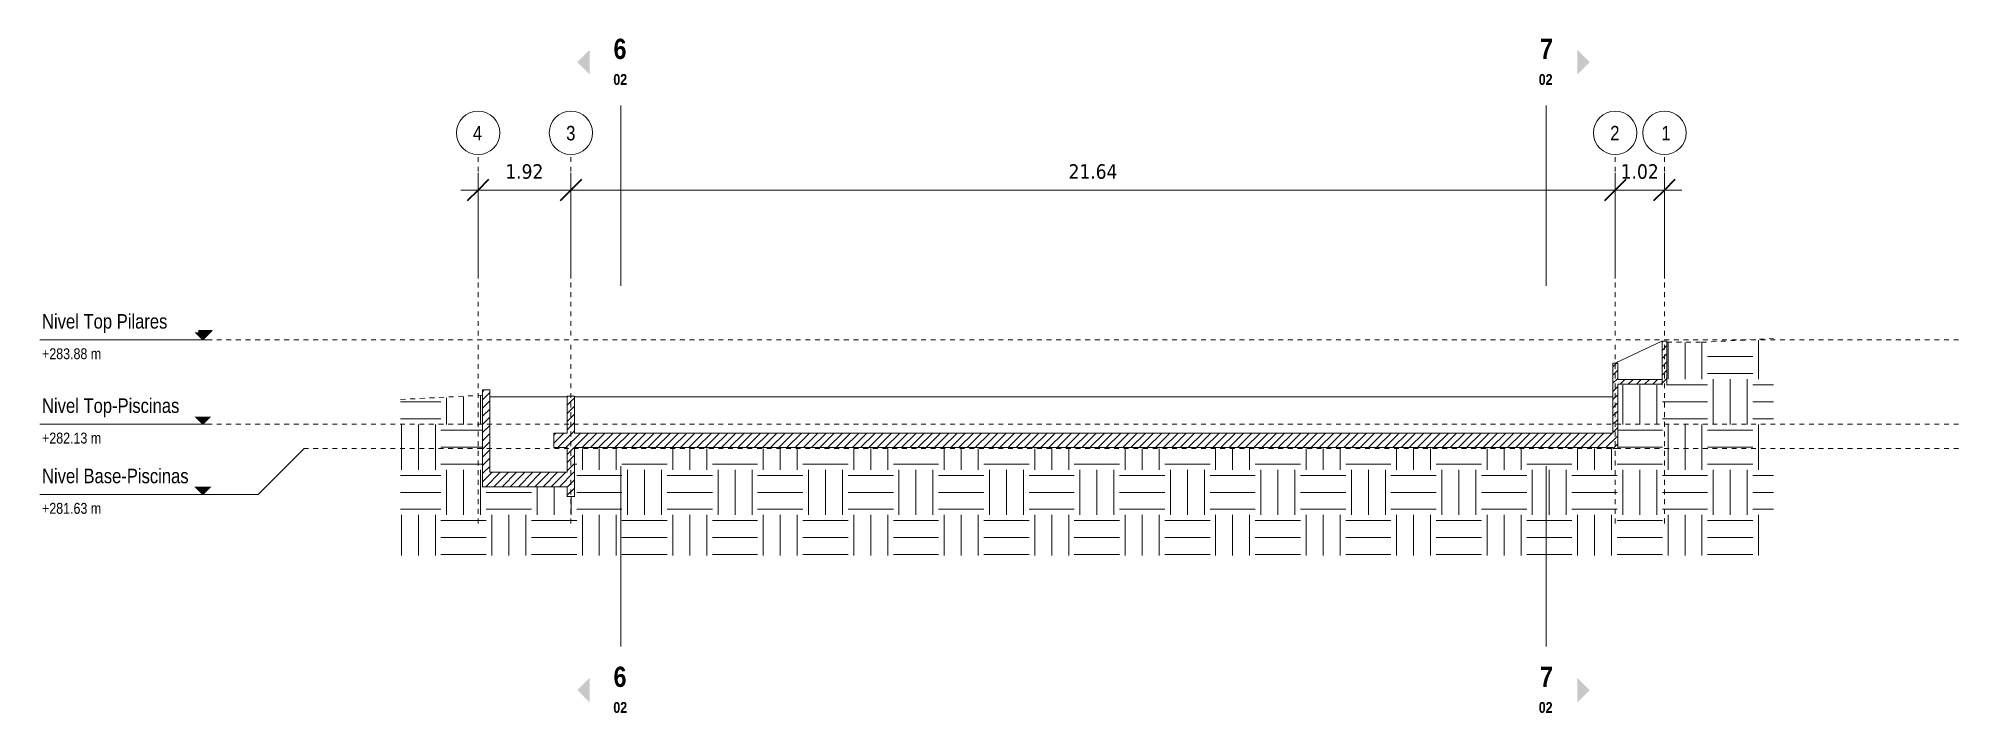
# Model space of a CAD drawing. Header units: metres. Extents: x -223 to 290, y -76 to 118.
# Drawn here: x 106.48 to 146.28, y -9.73 to 4.3 of the extents above; entities that cross this region are included whole.
import ezdxf

# ---------------------------------------------------------------- set-up
doc = ezdxf.new("R2010")
doc.units = ezdxf.units.M
for name, pattern in [('Centre', [0.03175, 0.00635, -0.00475, 0.0159, -0.00475]), ('Demolished', [0.0048, 0.0032, -0.0016]), ('Grid Line', [0.022225, 0.0127, -0.003175, 0.003175, -0.003175])]:
    doc.linetypes.add(name, pattern=pattern)
for name, color, linetype, lineweight in [('A-ANNO-DIMS', 7, 'Continuous', 9), ('A-ANNO-DIMS-150', 7, 'Continuous', 9), ('A-DETL-DEMO', 7, 'Demolished', 9), ('A-DETL-GENF', 7, 'Continuous', 9), ('A-FLOR', 7, 'Continuous', 9), ('A-FLOR-LEVL', 7, 'Continuous', 9), ('A-FLOR-PATT', 7, 'Continuous', 35), ('A-WALL', 7, 'Continuous', 9), ('A-WALL-PATT', 7, 'Continuous', 35), ('G-ANNO-SYMB', 7, 'Continuous', 9), ('S-GRID', 7, 'Continuous', 9), ('S-GRID-IDEN', 7, 'Continuous', 9)]:
    doc.layers.add(name, color=color, linetype=linetype, lineweight=lineweight)
doc.styles.add('Saira Condensed', font='SairaCondensed-Regular.ttf', dxfattribs={"height": 0.3})
doc.styles.add('Saira Condensed_1', font='SairaCondensed-Regular.ttf', dxfattribs={"height": 0.225})
doc.styles.add('Saira Condensed_B', font='', dxfattribs={"height": 0.225})
doc.styles.add('Saira Condensed_B_1', font='', dxfattribs={"height": 0.42})
doc.styles.add('Tahoma', font='tahoma.ttf', dxfattribs={"height": 0.3})
doc.styles.get('Saira Condensed_B').set_extended_font_data('Saira Condensed', bold=True)
doc.styles.get('Saira Condensed_B_1').set_extended_font_data('Saira Condensed', bold=True)
doc.dimstyles.new('R_Tahoma_2_0', dxfattribs={"dimscale": 0.3048, "dimtxt": 0.313206, "dimasz": 1.476378, "dimexe": 1.181102, "dimexo": 0.738189, "dimgap": 0.492126, "dimtad": 1, "dimrnd": 0.01, "dimzin": 0, "dimdsep": 46, "dimtxsty": 'Tahoma', "dimblk1": 'OBLIQUE', "dimblk2": 'OBLIQUE', "dimsah": 1, "dimcen": 0.09, "dimdle": 1.181102, "dimazin": 2, "dimtfac": 1, "dimtdec": 4, "dimtix": 1, "dimtmove": 0, "dimatfit": 3, "dimfxl": 1, "dimtvp": 1, "dimtolj": 1, "dimtzin": 0, "dimarcsym": 2})
pattern_1 = [(45, (125.13835, -3.582), (-0.0848528, 0.0848528), [])]

msp = doc.modelspace()

# ---------------------------------------------------------------- texts
at = {"layer": 'G-ANNO-SYMB', "char_height": 0.42, "attachment_point": 1, "style": 'Saira Condensed_B_1'}
for s, insert, width in [('\\fSaira Condensed|b1|i0|c0|p2|;6', (118.403, 4.293), 0.36076), ('\\fSaira Condensed|b1|i0|c0|p2|;7', (137.602, 4.293), 0.31266), ('\\fSaira Condensed|b1|i0|c0|p2|;6', (118.403, -8.716), 0.36076), ('\\fSaira Condensed|b1|i0|c0|p2|;7', (137.602, -8.716), 0.31266)]:
    msp.add_mtext(s, dxfattribs=dict(at, insert=insert, width=width))
at = {"layer": 'G-ANNO-SYMB', "color": 8, "true_color": 0x808080, "char_height": 0.225, "width": 0.37278, "attachment_point": 1, "style": 'Saira Condensed_B', "bg_fill": 3, "box_fill_scale": 1.25, "bg_fill_color": 256, "bg_fill_true_color": 13158600, "bg_fill_transparency": 0}
for insert in [(118.398, 3.561), (137.577, 3.561), (118.398, -9.449), (137.577, -9.449)]:
    msp.add_mtext('02', dxfattribs=dict(at, insert=insert))
at = {"layer": 'S-GRID-IDEN', "color": 253, "true_color": 0xaaaaaa, "char_height": 0.3, "attachment_point": 1, "style": 'Saira Condensed'}
for s, insert, width in [('4', (115.487, 2.487), 0.25253), ('3', (117.421, 2.487), 0.22848), ('2', (139.059, 2.487), 0.24051), ('1', (140.118, 2.487), 0.1443)]:
    msp.add_mtext(s, dxfattribs=dict(at, insert=insert, width=width))

# ---------------------------------------------------------------- blocks, each defined once
blk = doc.blocks.new('Level - Con_Triangulo-1145791-Sección 07')
at = {"layer": 'A-FLOR-LEVL', "true_color": 0xe2e2e2}
blk.add_hatch(color=254, dxfattribs=at).paths.add_polyline_path([(-111.977, -3.497), (-111.784, -3.69), (-111.591, -3.497)])
at = {"layer": 'A-FLOR-LEVL', "color": 253, "true_color": 0xaaaaaa}
for p, q in [((-111.977, -3.497), (-111.591, -3.497)), ((-111.784, -3.69), (-111.977, -3.497)), ((-111.591, -3.497), (-111.784, -3.69)), ((-111.591, -3.69), (-115.168, -3.69))]:
    blk.add_line(p, q, dxfattribs=at)
blk = doc.blocks.new('Grid - 3mm-1144979-Sección 07')
at = {"layer": 'S-GRID-IDEN', "color": 253, "true_color": 0xaaaaaa}
blk.add_circle((-82.516, 2.342), 0.45, dxfattribs=at)
blk = doc.blocks.new('Section - Símbolo_Detalle_Plano-1146154-Sección 07')
at = {"layer": 'G-ANNO-SYMB', "true_color": 0x808080}
blk.add_hatch(color=8, dxfattribs=at).paths.add_polyline_path([(-103.769, -8.946), (-103.769, -9.457), (-104.024, -9.201)])
blk = doc.blocks.new('DIMBLOCK77-Sección 07')
at = {"layer": 'A-ANNO-DIMS-150'}
for p, q in [((139.163, 1.158), (139.163, 1.518)), ((140.182, 1.158), (140.182, 1.518)), ((140.542, 1.158), (139.163, 1.158)), ((139.163, 1.158), (139.163, -0.676)), ((140.182, 1.158), (140.182, -0.676))]:
    blk.add_line(p, q, dxfattribs=at)
at = {"layer": 'A-ANNO-DIMS-150', "lineweight": 35}
for p, q in [((139.163, 1.158), (139.388, 1.383)), ((140.182, 1.158), (140.407, 1.383)), ((139.163, 1.158), (138.938, 0.933)), ((140.182, 1.158), (139.957, 0.933))]:
    blk.add_line(p, q, dxfattribs=at)
at = {"layer": 'A-ANNO-DIMS-150', "color": 0, "insert": (139.275, 1.692), "char_height": 0.3, "width": 0.95453, "attachment_point": 1, "line_spacing_factor": 0.994306, "style": 'Tahoma'}
blk.add_mtext('1.02', dxfattribs=at)
blk = doc.blocks.new('_Oblique')
at = {"color": 0, "linetype": 'ByBlock', "lineweight": -2}
blk.add_line((-0.5, -0.5), (0.5, 0.5), dxfattribs=at)
blk = doc.blocks.new('DIMBLOCK78-Sección 07')
at = {"layer": 'A-ANNO-DIMS-150'}
for p, q in [((117.52, 1.158), (117.52, 1.518)), ((139.163, 1.158), (139.163, 1.518)), ((139.163, 1.158), (117.52, 1.158)), ((117.52, 1.158), (117.52, -0.676)), ((139.163, 1.158), (139.163, -0.676))]:
    blk.add_line(p, q, dxfattribs=at)
at = {"layer": 'A-ANNO-DIMS-150', "lineweight": 35}
for p, q in [((117.52, 1.158), (117.745, 1.383)), ((139.163, 1.158), (139.388, 1.383)), ((117.52, 1.158), (117.295, 0.933)), ((139.163, 1.158), (138.938, 0.933))]:
    blk.add_line(p, q, dxfattribs=at)
at = {"layer": 'A-ANNO-DIMS-150', "color": 0, "insert": (127.832, 1.692), "char_height": 0.3, "width": 1.223, "attachment_point": 1, "line_spacing_factor": 0.994306, "style": 'Tahoma'}
blk.add_mtext('21.64', dxfattribs=at)
blk = doc.blocks.new('DIMBLOCK79-Sección 07')
at = {"layer": 'A-ANNO-DIMS-150'}
for p, q in [((115.596, 1.158), (115.596, 1.518)), ((117.52, 1.158), (117.52, 1.518)), ((117.52, 1.158), (115.236, 1.158)), ((115.596, 1.158), (115.596, -0.676)), ((117.52, 1.158), (117.52, -0.676))]:
    blk.add_line(p, q, dxfattribs=at)
at = {"layer": 'A-ANNO-DIMS-150', "lineweight": 35}
for p, q in [((115.596, 1.158), (115.821, 1.383)), ((117.52, 1.158), (117.745, 1.383)), ((115.596, 1.158), (115.371, 0.933)), ((117.52, 1.158), (117.295, 0.933))]:
    blk.add_line(p, q, dxfattribs=at)
at = {"layer": 'A-ANNO-DIMS-150', "color": 0, "insert": (116.16, 1.692), "char_height": 0.3, "width": 0.95453, "attachment_point": 1, "line_spacing_factor": 0.994306, "style": 'Tahoma'}
blk.add_mtext('1.92', dxfattribs=at)

# ---------------------------------------------------------------- dimensions: what is measured, and where the dimension line sits
at = {"layer": 'A-ANNO-DIMS'}
for base, p1, p2, override, picture, middle in [((115.596, 1.158), (117.52, -0.901), (115.596, -0.901), {"dimpost": '<>', "dimfxl": 1.9238}, 'DIMBLOCK79-Sección 07', (116.558, 1.464)), ((117.52, 1.158), (139.163, -0.901), (117.52, -0.901), {"dimpost": '<>', "dimfxl": 21.642796}, 'DIMBLOCK78-Sección 07', (128.341, 1.464)), ((139.163, 1.158), (140.182, -0.901), (139.163, -0.901), {"dimpost": '<>', "dimfxl": 1.019677}, 'DIMBLOCK77-Sección 07', (139.673, 1.464))]:
    dim = msp.add_linear_dim(base=base, p1=p1, p2=p2, dimstyle='R_Tahoma_2_0', override=override, dxfattribs=at)
    dim.commit()
    dim.dimension.update_dxf_attribs({"geometry": picture, "text_midpoint": middle})

# ---------------------------------------------------------------- hatches: boundary and pattern name
at = {"layer": 'A-DETL-GENF', "true_color": 0xc0c0c0}
h = msp.add_hatch(dxfattribs=at)
h.set_pattern_fill('FP_29', color=9, style=0, pattern_type=2)
h.set_pattern_definition([(0, (125.13835, -3.582), (0.9375, 0.9375), [0.9375, -0.9375]), (0, (125.13835, -3.231), (0.9375, 0.9375), [0.9375, -0.9375]), (0, (125.13835, -2.879), (0.9375, 0.9375), [0.9375, -0.9375]), (90, (125.25535, -2.762), (-0.9375, 0.9375), [0.9375, -0.9375]), (90, (125.60735, -2.762), (-0.9375, 0.9375), [0.9375, -0.9375]), (90, (125.95935, -2.762), (-0.9375, 0.9375), [0.9375, -0.9375])])
h.paths.add_polyline_path([(121.053, -6.413), (142.441, -6.413), (142.441, -1.944), (140.942, -1.998), (140.242, -1.998), (140.242, -2.885), (139.232, -2.885), (139.232, -4.197), (117.602, -4.197), (117.602, -5.204), (117.435, -5.204), (117.435, -4.995), (115.673, -4.995), (115.673, -3.105), (113.985, -3.197), (113.985, -6.413), (117.489, -6.413)])
at = {"layer": 'A-FLOR-PATT', "lineweight": 9, "true_color": 0x808080}
h = msp.add_hatch(dxfattribs=at)
h.set_pattern_fill('FP_28', color=8, style=0, pattern_type=2)
h.set_pattern_definition(pattern_1)
h.paths.add_polyline_path([(139.213, -2.866), (140.132, -2.866), (140.132, -2.766), (139.213, -2.766)])
h = msp.add_hatch(dxfattribs=at)
h.set_pattern_fill('FP_28', color=8, style=0, pattern_type=2)
h.set_pattern_definition(pattern_1)
h.paths.add_polyline_path([(139.213, -4.178), (139.213, -3.878), (117.164, -3.878), (117.164, -4.178), (139.113, -4.178)])
h = msp.add_hatch(dxfattribs=at)
h.set_pattern_fill('FP_28', color=8, style=0, pattern_type=2)
h.set_pattern_definition(pattern_1)
h.paths.add_polyline_path([(117.489, -4.99), (117.595, -4.99), (117.595, -4.69), (115.688, -4.69), (115.688, -4.99), (117.445, -4.99)])
at = {"layer": 'A-WALL-PATT', "lineweight": 9, "true_color": 0x808080}
h = msp.add_hatch(dxfattribs=at)
h.set_pattern_fill('FP_28', color=8, style=0, pattern_type=2)
h.set_pattern_definition(pattern_1)
h.paths.add_polyline_path([(140.232, -2.885), (140.232, -1.971), (140.132, -1.971), (140.132, -2.885)])
h = msp.add_hatch(dxfattribs=at)
h.set_pattern_fill('FP_28', color=8, style=0, pattern_type=2)
h.set_pattern_definition(pattern_1)
h.paths.add_polyline_path([(139.213, -4.194), (139.213, -4.178), (139.113, -4.178), (139.113, -4.194)])
h.paths.add_polyline_path([(139.113, -3.878), (139.213, -3.878), (139.213, -2.432), (139.113, -2.432)])
h = msp.add_hatch(dxfattribs=at)
h.set_pattern_fill('FP_28', color=8, style=0, pattern_type=2)
h.set_pattern_definition(pattern_1)
h.paths.add_polyline_path([(115.688, -4.69), (115.838, -4.69), (115.838, -2.984), (115.688, -2.984)])
h = msp.add_hatch(dxfattribs=at)
h.set_pattern_fill('FP_28', color=8, style=0, pattern_type=2)
h.set_pattern_definition(pattern_1)
h.paths.add_polyline_path([(117.595, -5.194), (117.595, -4.99), (117.445, -4.99), (117.445, -5.194), (117.489, -5.194)])
h.paths.add_polyline_path([(117.445, -4.69), (117.595, -4.69), (117.595, -4.178), (117.445, -4.178)])
h.paths.add_polyline_path([(117.489, -3.878), (117.595, -3.878), (117.595, -3.115), (117.445, -3.115), (117.445, -3.878)])

# ---------------------------------------------------------------- linework, layer by layer
at = {"layer": 'A-DETL-DEMO'}
for p, q in [((140.951, -1.997), (142.441, -1.919)), ((140.232, -1.997), (140.951, -1.997)), ((115.688, -3.092), (113.924, -3.184))]:
    msp.add_line(p, q, dxfattribs=at)
at = {"layer": 'A-FLOR', "lineweight": 18}
for p, q in [((140.132, -2.766), (139.213, -2.766)), ((139.213, -2.866), (140.132, -2.866)), ((117.445, -3.878), (117.164, -3.878)), ((117.164, -3.878), (117.164, -4.178)), ((139.113, -3.878), (117.595, -3.878)), ((139.213, -4.178), (139.213, -3.878)), ((117.164, -4.178), (117.445, -4.178)), ((117.595, -4.178), (139.113, -4.178)), ((115.688, -4.69), (115.688, -4.99)), ((117.445, -4.69), (115.838, -4.69)), ((117.595, -4.99), (117.595, -4.69)), ((115.688, -4.99), (117.445, -4.99))]:
    msp.add_line(p, q, dxfattribs=at)
at = {"layer": 'A-FLOR'}
for p, q in [((117.162, -3.878), (117.164, -3.878)), ((117.164, -4.178), (117.162, -4.178))]:
    msp.add_line(p, q, dxfattribs=at)
at = {"layer": 'A-FLOR-LEVL', "color": 253, "linetype": 'Centre', "true_color": 0xaaaaaa}
for p, q in [((146.278, -1.944), (110.087, -1.944)), ((146.278, -4.194), (111.992, -4.194))]:
    msp.add_line(p, q, dxfattribs=at)
at = {"layer": 'A-FLOR-LEVL', "color": 253, "true_color": 0xaaaaaa}
msp.add_line((111.992, -4.194), (111.04, -5.147), dxfattribs=at)
at = {"layer": 'A-WALL'}
for p, q in [((140.131, -1.971), (139.161, -2.432)), ((139.161, -2.432), (140.13, -1.971)), ((140.132, -1.971), (140.13, -1.971)), ((115.84, -2.984), (115.838, -2.984)), ((115.84, -4.69), (115.84, -2.984)), ((117.445, -3.125), (115.84, -3.125)), ((139.113, -3.125), (117.595, -3.125)), ((117.162, -4.178), (117.162, -3.878)), ((115.69, -4.99), (115.69, -4.995)), ((117.435, -5.194), (117.445, -5.194)), ((117.595, -5.194), (117.602, -5.194))]:
    msp.add_line(p, q, dxfattribs=at)
at = {"layer": 'A-WALL', "lineweight": 18}
for p, q in [((140.232, -1.971), (140.132, -1.971)), ((140.132, -1.971), (140.132, -2.885)), ((140.232, -2.885), (140.232, -1.971)), ((139.213, -2.432), (139.113, -2.432)), ((139.113, -2.432), (139.113, -3.878)), ((139.213, -2.766), (139.213, -2.432)), ((115.838, -2.984), (115.688, -2.984)), ((115.688, -2.984), (115.688, -4.69)), ((115.838, -4.69), (115.838, -2.984)), ((117.595, -3.115), (117.445, -3.115)), ((117.445, -3.115), (117.445, -3.878)), ((117.595, -3.878), (117.595, -3.115)), ((139.213, -3.878), (139.213, -2.866)), ((117.445, -4.178), (117.445, -4.69)), ((117.595, -4.69), (117.595, -4.178)), ((139.113, -4.178), (139.113, -4.194)), ((139.113, -4.194), (139.213, -4.194)), ((139.213, -4.194), (139.213, -4.178)), ((117.445, -4.99), (117.445, -5.194)), ((117.595, -5.194), (117.595, -4.99)), ((117.445, -5.194), (117.595, -5.194))]:
    msp.add_line(p, q, dxfattribs=at)
at = {"layer": 'G-ANNO-SYMB', "lineweight": 18}
for p, q in [((118.554, 2.908), (118.554, -0.828)), ((137.733, 2.908), (137.733, -0.828)), ((118.554, -4.565), (118.554, -8.301)), ((137.733, -4.565), (137.733, -8.301))]:
    msp.add_line(p, q, dxfattribs=at)
at = {"layer": 'S-GRID', "color": 254, "linetype": 'Grid Line', "true_color": 0xd4d4d4}
for p, q in [((115.596, -1.858), (115.596, 1.892)), ((117.52, -1.858), (117.52, 1.892)), ((139.163, -1.858), (139.163, 1.892)), ((140.182, -1.858), (140.182, 1.892)), ((115.596, -5.747), (115.596, -1.997)), ((117.52, -5.747), (117.52, -1.997)), ((139.163, -5.747), (139.163, -1.997)), ((140.182, -5.747), (140.182, -1.997))]:
    msp.add_line(p, q, dxfattribs=at)

# ---------------------------------------------------------------- block references
at = {"layer": 'A-FLOR-LEVL', "color": 253, "true_color": 0xaaaaaa}
for p in [(221.678, 1.746), (221.678, 0), (221.678, -1.457)]:
    msp.add_blockref('Level - Con_Triangulo-1145791-Sección 07', p, dxfattribs=at)
at = {"layer": 'G-ANNO-SYMB', "color": 8, "lineweight": 18, "true_color": 0x808080, "extrusion": (0, 0, -1), "rotation": 180}
msp.add_blockref('Section - Símbolo_Detalle_Plano-1146154-Sección 07', (-221.678, -5.393), dxfattribs=at)
at = {"layer": 'G-ANNO-SYMB', "color": 8, "lineweight": 18, "true_color": 0x808080, "rotation": 180}
msp.add_blockref('Section - Símbolo_Detalle_Plano-1146154-Sección 07', (34.608, -5.393), dxfattribs=at)
at = {"layer": 'G-ANNO-SYMB', "color": 8, "lineweight": 18, "true_color": 0x808080}
msp.add_blockref('Section - Símbolo_Detalle_Plano-1146154-Sección 07', (221.678, 0), dxfattribs=at)
at = {"layer": 'G-ANNO-SYMB', "color": 8, "lineweight": 18, "true_color": 0x808080, "extrusion": (0, 0, -1)}
msp.add_blockref('Section - Símbolo_Detalle_Plano-1146154-Sección 07', (-34.608, 0), dxfattribs=at)
at = {"layer": 'S-GRID-IDEN', "color": 253, "true_color": 0xaaaaaa}
for p in [(198.112, 0), (200.036, 0), (221.678, 0), (222.698, 0)]:
    msp.add_blockref('Grid - 3mm-1144979-Sección 07', p, dxfattribs=at)

msp.set_redraw_order([(e.dxf.handle, doc.entitydb.next_handle()) for e in msp.query("TEXT MTEXT ATTDEF DIMENSION ARC_DIMENSION")])  # texts and dimensions are drawn at this point

# ---------------------------------------------------------------- next in the draw order: texts
at = {"layer": 'A-FLOR-LEVL', "color": 9, "true_color": 0xb7b7b7, "attachment_point": 1, "bg_fill": 3, "box_fill_scale": 1.25, "bg_fill_color": 256, "bg_fill_true_color": 13158600, "bg_fill_transparency": 0}
for s, insert, char_height, width, style in [('Nivel Top Pilares', (106.559, -1.412), 0.3, 3.16266, 'Saira Condensed'), ('+283.88 m', (106.559, -2.121), 0.225, 1.50316, 'Saira Condensed_1'), ('Nivel Top-Piscinas', (106.559, -3.159), 0.3, 3.47532, 'Saira Condensed'), ('+282.13 m', (106.559, -3.868), 0.225, 1.39494, 'Saira Condensed_1'), ('Nivel Base-Piscinas', (106.559, -4.615), 0.3, 3.69177, 'Saira Condensed'), ('+281.63 m', (106.559, -5.324), 0.225, 1.40696, 'Saira Condensed_1')]:
    msp.add_mtext(s, dxfattribs=dict(at, insert=insert, char_height=char_height, width=width, style=style))

# ---------------------------------------------------------------- next in the draw order: linework, layer by layer
at = {"layer": 'A-FLOR-LEVL', "color": 253, "linetype": 'Centre', "true_color": 0xaaaaaa}
msp.add_line((146.278, -3.69), (110.087, -3.69), dxfattribs=at)
at = {"layer": 'A-FLOR-LEVL', "color": 253, "true_color": 0xaaaaaa}
msp.add_line((111.04, -5.147), (110.087, -5.147), dxfattribs=at)

doc.saveas('drawing.dxf')
